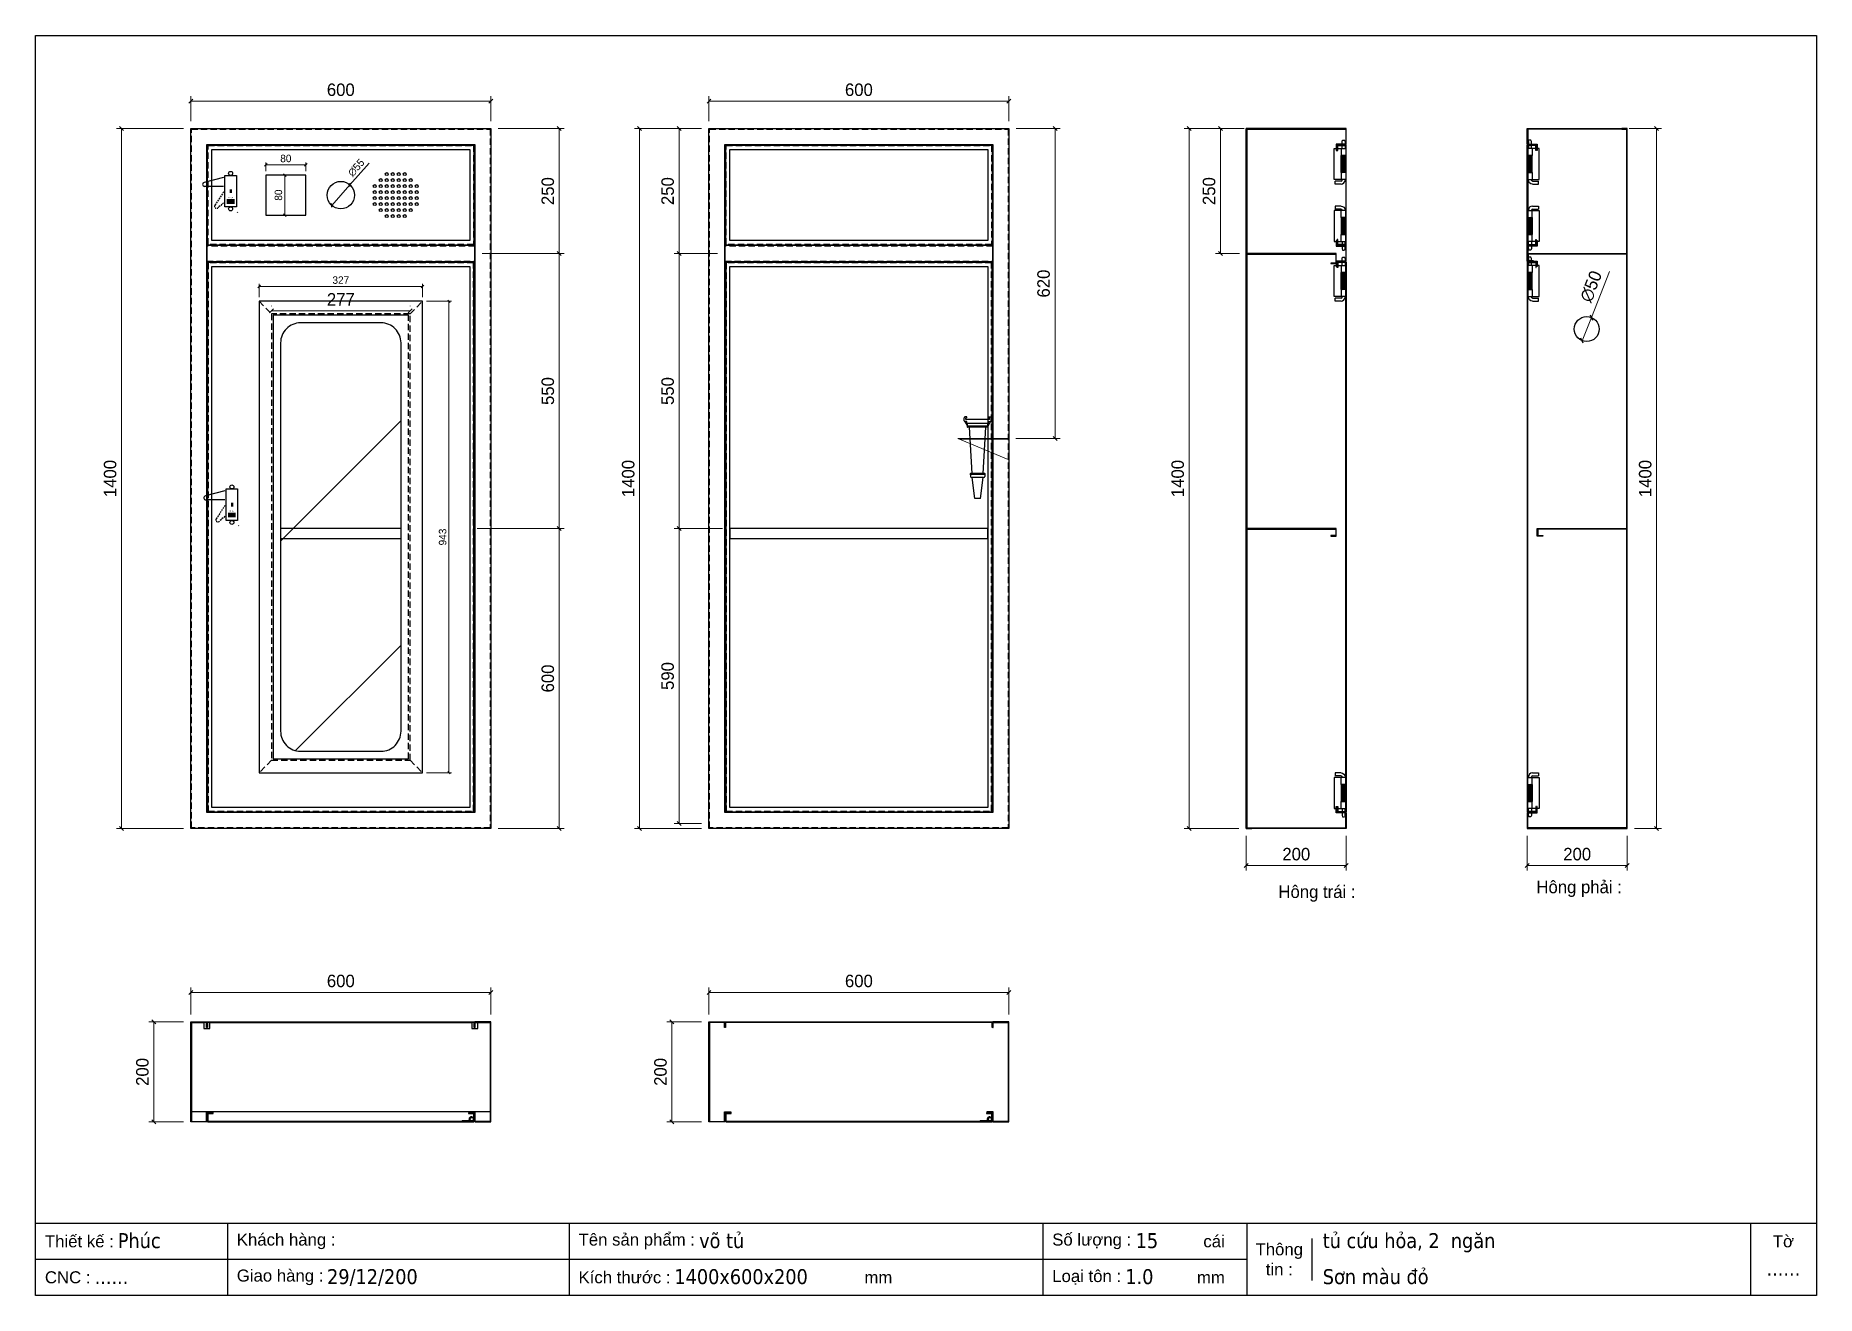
# Model space of a CAD drawing. Header units: millimetres. Extents: x 0 to 3564, y 0 to 2520.
import ezdxf
from ezdxf.enums import TextEntityAlignment as Align

# ---------------------------------------------------------------- set-up
doc = ezdxf.new("R2010")
doc.units = ezdxf.units.MM
doc.linetypes.add('HIDDEN2', pattern=[4.7625, 3.175, -1.5875])
doc.linetypes.add('HIDDENX2', pattern=[19.05, 12.7, -6.35])
doc.layers.add('BAOCHAY', color=1, linetype='Continuous')
doc.layers.add('DIM', color=253, linetype='Continuous')
doc.layers.add('S-CONCRETE', color=3, linetype='Continuous', lineweight=5)
doc.styles.add('Arial', font='arial.ttf')
doc.styles.add('Tahoma (Input Text)', font='tahoma.ttf')
doc.dimstyles.new('Dim-15', dxfattribs={"dimtxt": 15, "dimasz": 5, "dimexe": 5, "dimexo": 8, "dimgap": 5, "dimtad": 1, "dimdec": 0, "dimtxsty": 'Standard', "dimblk": 'OBLIQUE', "dimcen": 10, "dimclrd": 5, "dimclre": 5, "dimclrt": 3, "dimazin": 3, "dimtfac": 1, "dimtdec": 0, "dimtmove": 0, "dimatfit": 3, "dimldrblk": 'OBLIQUE', "dimlwd": 9, "dimlwe": 9})
doc.dimstyles.new('Dim-25', dxfattribs={"dimtxt": 25, "dimasz": 8, "dimexe": 10, "dimexo": 15, "dimgap": 10, "dimtad": 1, "dimdec": 0, "dimtxsty": 'Standard', "dimblk": 'OBLIQUE', "dimcen": 10, "dimclrd": 5, "dimclre": 5, "dimclrt": 3, "dimazin": 3, "dimtfac": 1, "dimtdec": 0, "dimtmove": 0, "dimatfit": 3, "dimldrblk": 'OBLIQUE', "dimlwd": 9, "dimlwe": 9})

msp = doc.modelspace()

# ---------------------------------------------------------------- texts
at = {"color": 2, "char_height": 25, "width": 775, "attachment_point": 5}
for s, insert in [('Hông trái :', (2564.5, 803.7)), ('Hông phải :', (3089.2, 813.2))]:
    msp.add_mtext(s, dxfattribs=dict(at, insert=insert))

# ---------------------------------------------------------------- blocks, each defined once
blk = doc.blocks.new('khungtenAsean2')
at = {"color": 7}
for p, q in [((2970, -1980), (0, -1980)), ((320, -1980), (320, -2100)), ((890, -1980), (890, -2100)), ((1680, -1980), (1680, -2100)), ((2020, -1980), (2020, -2100)), ((2860, -1980), (2860, -2100)), ((2128.3, -2005), (2128.3, -2075)), ((2020, -2040), (0, -2040))]:
    blk.add_line(p, q, dxfattribs=at)
blk.add_lwpolyline([(0, 0), (2970, 0), (2970, -2100), (0, -2100)], close=True, dxfattribs=at)
at = {"color": 2, "char_height": 20, "style": 'Arial'}
for s, insert, width, attachment_point in [('  Thiết kế :', (0, -2010), 917.634, 4), ('  Khách hàng :', (320, -2010), 917.634, 4), ('  Tên sản phẩm :', (890, -2010), 917.634, 4), ('  Số lượng :', (1680, -2010), 917.634, 4), ('cái', (1947.6, -2010), 917.634, 4), ('Thông\\Ptin :', (2074.2, -2040), 108.311, 5), ('Tờ', (2915, -2010), 110, 5), ('  CNC :', (0, -2070), 917.634, 4), ('  Giao hàng :', (320, -2070), 917.634, 4), ('  Kích thước :', (890, -2070), 917.634, 4), ('mm', (1382.3, -2070), 917.634, 4), ('  Loại tôn :', (1680, -2070), 917.634, 4), ('mm', (1936.9, -2070), 917.634, 4)]:
    blk.add_mtext(s, dxfattribs=dict(at, insert=insert, width=width, attachment_point=attachment_point))
at = {"color": 1, "style": 'Tahoma (Input Text)', "flags": 8}
for tag, p in [('#01', (137.1, -2021.3)), ('#03', (506.6, -2019.3)), ('#05', (1106.6, -2021.3)), ('#07', (1834.7, -2021.3)), ('#09', (2146.7, -2021.3)), ('#02', (98.5, -2081.3)), ('#04', (486.1, -2081.3)), ('#06', (1065.3, -2081.3)), ('#08', (1817.4, -2081.3)), ('#10', (2146.7, -2081.3))]:
    blk.add_attdef(tag, p, '', height=25, dxfattribs=at)
blk.add_attdef('#11', text='', height=25, dxfattribs=at).set_placement((2915, -2067.3), align=Align.CENTER)
blk = doc.blocks.new('*D1')
at = {"color": 0, "linetype": 'ByBlock', "lineweight": -2}
for p, q in [((1351.7, 2392.8), (1343.7, 2384.8)), ((1943.7, 2384.8), (1951.7, 2392.8))]:
    blk.add_line(p, q, dxfattribs=at)
at = {"layer": 'Defpoints', "color": 0, "transparency": 16777216}
for p in [(1947.7, 2388.8), (1347.7, 2334), (1947.7, 2334)]:
    blk.add_point(p, dxfattribs=at)
at = {"layer": 'DIM', "color": 5, "lineweight": 9, "transparency": 16777216}
for p, q in [((1347.7, 2349), (1347.7, 2398.8)), ((1347.7, 2388.8), (1947.7, 2388.8)), ((1947.7, 2349), (1947.7, 2398.8))]:
    blk.add_line(p, q, dxfattribs=at)
at = {"layer": 'DIM', "color": 3, "transparency": 16777216, "insert": (1647.7, 2411.6), "char_height": 25, "attachment_point": 5}
blk.add_mtext('600', dxfattribs=at)
blk = doc.blocks.new('_Oblique')
at = {"color": 0, "linetype": 'ByBlock', "lineweight": -2}
blk.add_line((-0.5, -0.5), (0.5, 0.5), dxfattribs=at)
blk = doc.blocks.new('*D2')
at = {"color": 0, "linetype": 'ByBlock', "lineweight": -2}
for p, q in [((1212.8, 2330), (1204.8, 2338)), ((1204.8, 938), (1212.8, 930))]:
    blk.add_line(p, q, dxfattribs=at)
at = {"layer": 'Defpoints', "color": 0, "transparency": 16777216}
for p in [(1347.7, 2334), (1208.8, 934), (1347.7, 934)]:
    blk.add_point(p, dxfattribs=at)
at = {"layer": 'DIM', "color": 5, "lineweight": 9, "transparency": 16777216}
for p, q in [((1332.7, 2334), (1198.8, 2334)), ((1208.8, 2334), (1208.8, 934)), ((1332.7, 934), (1198.8, 934))]:
    blk.add_line(p, q, dxfattribs=at)
at = {"layer": 'DIM', "color": 3, "transparency": 16777216, "insert": (1186.1, 1634), "char_height": 25, "attachment_point": 5, "rotation": 90}
blk.add_mtext('1400', dxfattribs=at)
blk = doc.blocks.new('*D3')
at = {"color": 0, "linetype": 'ByBlock', "lineweight": -2}
for p, q in [((1351.7, 610), (1343.7, 602)), ((1943.7, 602), (1951.7, 610))]:
    blk.add_line(p, q, dxfattribs=at)
at = {"layer": 'Defpoints', "color": 0, "transparency": 16777216}
for p in [(1947.7, 606), (1347.7, 547), (1947.7, 547)]:
    blk.add_point(p, dxfattribs=at)
at = {"layer": 'DIM', "color": 5, "lineweight": 9, "transparency": 16777216}
for p, q in [((1347.7, 562), (1347.7, 616)), ((1347.7, 606), (1947.7, 606)), ((1947.7, 562), (1947.7, 616))]:
    blk.add_line(p, q, dxfattribs=at)
at = {"layer": 'DIM', "color": 3, "transparency": 16777216, "insert": (1647.7, 628.8), "char_height": 25, "attachment_point": 5}
blk.add_mtext('600', dxfattribs=at)
blk = doc.blocks.new('*D4')
at = {"color": 0, "linetype": 'ByBlock', "lineweight": -2}
for p, q in [((1277.5, 543), (1269.5, 551)), ((1269.5, 351), (1277.5, 343))]:
    blk.add_line(p, q, dxfattribs=at)
at = {"layer": 'Defpoints', "color": 0, "transparency": 16777216}
for p in [(1347.7, 547), (1273.5, 347), (1347.7, 347)]:
    blk.add_point(p, dxfattribs=at)
at = {"layer": 'DIM', "color": 5, "lineweight": 9, "transparency": 16777216}
for p, q in [((1332.7, 547), (1263.5, 547)), ((1273.5, 547), (1273.5, 347)), ((1332.7, 347), (1263.5, 347))]:
    blk.add_line(p, q, dxfattribs=at)
at = {"layer": 'DIM', "color": 3, "transparency": 16777216, "insert": (1250.7, 447), "char_height": 25, "attachment_point": 5, "rotation": 90}
blk.add_mtext('200', dxfattribs=at)
blk = doc.blocks.new('*D5')
at = {"color": 0, "linetype": 'ByBlock', "lineweight": -2}
for p, q in [((2312.6, 2330), (2304.6, 2338)), ((2304.6, 938), (2312.6, 930))]:
    blk.add_line(p, q, dxfattribs=at)
at = {"layer": 'Defpoints', "color": 0, "transparency": 16777216}
for p in [(2308.6, 2334), (2434.1, 2334), (2423.1, 934)]:
    blk.add_point(p, dxfattribs=at)
at = {"layer": 'DIM', "color": 5, "lineweight": 9, "transparency": 16777216}
for p, q in [((2419.1, 2334), (2298.6, 2334)), ((2308.6, 934), (2308.6, 2334)), ((2408.1, 934), (2298.6, 934))]:
    blk.add_line(p, q, dxfattribs=at)
at = {"layer": 'DIM', "color": 3, "transparency": 16777216, "insert": (2285.8, 1634), "char_height": 25, "attachment_point": 5, "rotation": 90}
blk.add_mtext('1400', dxfattribs=at)
blk = doc.blocks.new('*D6')
at = {"color": 0, "linetype": 'ByBlock', "lineweight": -2}
for p, q in [((2427.1, 863.8), (2419.1, 855.8)), ((2619.1, 855.8), (2627.1, 863.8))]:
    blk.add_line(p, q, dxfattribs=at)
at = {"layer": 'Defpoints', "color": 0, "transparency": 16777216}
for p in [(2423.1, 934), (2623.1, 934), (2623.1, 859.8)]:
    blk.add_point(p, dxfattribs=at)
at = {"layer": 'DIM', "color": 5, "lineweight": 9, "transparency": 16777216}
for p, q in [((2423.1, 919), (2423.1, 849.8)), ((2623.1, 919), (2623.1, 849.8)), ((2423.1, 859.8), (2623.1, 859.8))]:
    blk.add_line(p, q, dxfattribs=at)
at = {"layer": 'DIM', "color": 3, "transparency": 16777216, "insert": (2523.1, 882.5), "char_height": 25, "attachment_point": 5}
blk.add_mtext('200', dxfattribs=at)
blk = doc.blocks.new('HL035-1-2')
at = {"color": 1}
for p, q in [((-4.5, 79), (18.5, 79)), ((-4.5, 65), (-4.5, 79)), ((-3, 79), (-3, 80)), ((-3, 79), (-3, 79)), ((3, 79), (3, 80)), ((4.5, 65), (4.5, 79)), ((5, 88), (17, 88)), ((5, 82), (17, 82)), ((17, 88), (17, 82)), ((18.5, 79), (18.5, 17)), ((-4.5, 65), (4.5, 65)), ((1.3, 65), (-4, 64)), ((4, 64), (-4, 62.5)), ((-4, 64), (-3, 64)), ((4, 62.5), (-4, 61)), ((-4, 62.5), (-3, 62.5)), ((4, 61), (-4, 59.5)), ((-4, 61), (-3, 61)), ((4, 59.5), (-4, 58)), ((-4, 59.5), (-3, 59.5)), ((4, 58), (-4, 56.5)), ((-4, 58), (-3, 58)), ((4, 56.5), (-4, 55)), ((-4, 56.5), (-3, 56.5)), ((4, 55), (-4, 53.5)), ((-4, 55), (-3, 55)), ((4, 53.5), (-4, 52)), ((-4, 53.5), (-3, 53.5)), ((4, 52), (-4, 50.5)), ((-4, 52), (-3, 52)), ((4, 50.5), (-4, 49)), ((-4, 50.5), (-3, 50.5)), ((4, 49), (-4, 47.5)), ((-4, 49), (-3, 49)), ((4, 47.5), (-4, 46)), ((-4, 47.5), (-3, 47.5)), ((4, 46), (-4, 44.5)), ((-4, 46), (-3, 46)), ((4, 44.5), (-4, 43)), ((-4, 44.5), (-3, 44.5)), ((4, 43), (-4, 41.5)), ((-4, 43), (-3, 43)), ((4, 41.5), (-4, 40)), ((-4, 41.5), (-3, 41.5)), ((4, 40), (-4, 38.5)), ((-4, 40), (-3, 40)), ((4, 38.5), (-4, 37)), ((-4, 38.5), (-3, 38.5)), ((4, 37), (-4, 35.5)), ((-4, 37), (-3, 37)), ((3, 64), (4, 64)), ((3, 62.5), (4, 62.5)), ((3, 61), (4, 61)), ((3, 59.5), (4, 59.5)), ((3, 58), (4, 58)), ((3, 56.5), (4, 56.5)), ((3, 55), (4, 55)), ((3, 53.5), (4, 53.5)), ((3, 52), (4, 52)), ((3, 50.5), (4, 50.5)), ((3, 49), (4, 49)), ((3, 47.5), (4, 47.5)), ((3, 46), (4, 46)), ((3, 44.5), (4, 44.5)), ((3, 43), (4, 43)), ((3, 41.5), (4, 41.5)), ((3, 40), (4, 40)), ((3, 38.5), (4, 38.5)), ((3, 37), (4, 37)), ((4.5, 65), (4.5, 31)), ((-4.5, 17), (-4.5, 31)), ((-4.5, 31), (4.5, 31)), ((18.5, 17), (-4.5, 17)), ((4, 35.5), (-4, 34)), ((-4, 35.5), (-3, 35.5)), ((4, 34), (-4, 32.5)), ((-4, 34), (-3, 34)), ((-3, 3), (-2, 0)), ((3, 3), (2, 0)), ((3, 35.5), (4, 35.5)), ((3, 34), (4, 34)), ((4.5, 17), (4.5, 31))]:
    blk.add_line(p, q, dxfattribs=at)
for points in [[(-3, 32.5), (-3, 65)], [(3, 65), (3, 32.5)], [(-3, 3), (-3, 17)], [(2, 0), (-2, 0)], [(3, 17), (3, 3)]]:
    blk.add_lwpolyline(points, dxfattribs=at)
blk.add_lwpolyline([(-4, 32.5), (4, 32.5), (4, 31), (-4, 31)], close=True, dxfattribs=at)
for radius in [8, 2]:
    blk.add_arc((5, 80), radius, 90, 180, dxfattribs=at)
blk = doc.blocks.new('*D7')
at = {"color": 0, "linetype": 'ByBlock', "lineweight": -2}
for p, q in [((3248.3, 2330), (3240.3, 2338)), ((3240.3, 938), (3248.3, 930))]:
    blk.add_line(p, q, dxfattribs=at)
at = {"layer": 'Defpoints', "color": 0, "transparency": 16777216}
for p in [(3174.3, 2334), (3244.3, 2334), (3185.3, 934)]:
    blk.add_point(p, dxfattribs=at)
at = {"layer": 'DIM', "color": 5, "lineweight": 9, "transparency": 16777216}
for p, q in [((3189.3, 2334), (3254.3, 2334)), ((3244.3, 934), (3244.3, 2334)), ((3200.3, 934), (3254.3, 934))]:
    blk.add_line(p, q, dxfattribs=at)
at = {"layer": 'DIM', "color": 3, "transparency": 16777216, "insert": (3221.5, 1634), "char_height": 25, "attachment_point": 5, "rotation": 90}
blk.add_mtext('1400', dxfattribs=at)
blk = doc.blocks.new('*D8')
at = {"color": 0, "linetype": 'ByBlock', "lineweight": -2}
for p, q in [((2989.3, 863.8), (2981.3, 855.8)), ((3181.3, 855.8), (3189.3, 863.8))]:
    blk.add_line(p, q, dxfattribs=at)
at = {"layer": 'Defpoints', "color": 0, "transparency": 16777216}
for p in [(2985.3, 934), (3185.3, 934), (2985.3, 859.8)]:
    blk.add_point(p, dxfattribs=at)
at = {"layer": 'DIM', "color": 5, "lineweight": 9, "transparency": 16777216}
for p, q in [((2985.3, 919), (2985.3, 849.8)), ((3185.3, 919), (3185.3, 849.8)), ((3185.3, 859.8), (2985.3, 859.8))]:
    blk.add_line(p, q, dxfattribs=at)
at = {"layer": 'DIM', "color": 3, "transparency": 16777216, "insert": (3085.3, 882.5), "char_height": 25, "attachment_point": 5}
blk.add_mtext('200', dxfattribs=at)
blk = doc.blocks.new('*D9')
at = {"color": 0, "linetype": 'ByBlock', "lineweight": -2}
for p, q in [((3111.3, 1961.4), (3115.8, 1951)), ((3097.3, 1904.6), (3092.8, 1915))]:
    blk.add_line(p, q, dxfattribs=at)
at = {"layer": 'Defpoints', "color": 0, "transparency": 16777216}
for p in [(3113.6, 1956.2), (3095, 1909.8)]:
    blk.add_point(p, dxfattribs=at)
at = {"layer": 'DIM', "color": 5, "lineweight": 9, "transparency": 16777216}
for p in [(3150.2, 2048.1), (3095, 1909.8)]:
    blk.add_line(p, (3113.6, 1956.2), dxfattribs=at)
at = {"layer": 'DIM', "color": 3, "transparency": 16777216, "insert": (3113.1, 2018.3), "char_height": 25, "attachment_point": 5, "rotation": 68.2517}
blk.add_mtext('∅50', dxfattribs=at)
blk = doc.blocks.new('*D10')
at = {"color": 0, "linetype": 'ByBlock', "lineweight": -2}
for p, q in [((314.8, 610), (306.8, 602)), ((906.8, 602), (914.8, 610))]:
    blk.add_line(p, q, dxfattribs=at)
at = {"layer": 'Defpoints', "color": 0, "transparency": 16777216}
for p in [(910.8, 606), (310.8, 547), (910.8, 547)]:
    blk.add_point(p, dxfattribs=at)
at = {"layer": 'DIM', "color": 5, "lineweight": 9, "transparency": 16777216}
for p, q in [((310.8, 562), (310.8, 616)), ((310.8, 606), (910.8, 606)), ((910.8, 562), (910.8, 616))]:
    blk.add_line(p, q, dxfattribs=at)
at = {"layer": 'DIM', "color": 3, "transparency": 16777216, "insert": (610.8, 628.8), "char_height": 25, "attachment_point": 5}
blk.add_mtext('600', dxfattribs=at)
blk = doc.blocks.new('*D11')
at = {"color": 0, "linetype": 'ByBlock', "lineweight": -2}
for p, q in [((314.8, 2392.8), (306.8, 2384.8)), ((906.8, 2384.8), (914.8, 2392.8))]:
    blk.add_line(p, q, dxfattribs=at)
at = {"layer": 'Defpoints', "color": 0, "transparency": 16777216}
for p in [(910.8, 2388.8), (310.8, 2334), (910.8, 2334)]:
    blk.add_point(p, dxfattribs=at)
at = {"layer": 'DIM', "color": 5, "lineweight": 9, "transparency": 16777216}
for p, q in [((310.8, 2349), (310.8, 2398.8)), ((310.8, 2388.8), (910.8, 2388.8)), ((910.8, 2349), (910.8, 2398.8))]:
    blk.add_line(p, q, dxfattribs=at)
at = {"layer": 'DIM', "color": 3, "transparency": 16777216, "insert": (610.8, 2411.6), "char_height": 25, "attachment_point": 5}
blk.add_mtext('600', dxfattribs=at)
blk = doc.blocks.new('*D12')
at = {"color": 0, "linetype": 'ByBlock', "lineweight": -2}
for p, q in [((176, 2330), (168, 2338)), ((168, 938), (176, 930))]:
    blk.add_line(p, q, dxfattribs=at)
at = {"layer": 'Defpoints', "color": 0, "transparency": 16777216}
for p in [(310.8, 2334), (172, 934), (310.8, 934)]:
    blk.add_point(p, dxfattribs=at)
at = {"layer": 'DIM', "color": 5, "lineweight": 9, "transparency": 16777216}
for p, q in [((295.8, 2334), (162, 2334)), ((172, 2334), (172, 934)), ((295.8, 934), (162, 934))]:
    blk.add_line(p, q, dxfattribs=at)
at = {"layer": 'DIM', "color": 3, "transparency": 16777216, "insert": (149.2, 1634), "char_height": 25, "attachment_point": 5, "rotation": 90}
blk.add_mtext('1400', dxfattribs=at)
blk = doc.blocks.new('*D13')
at = {"color": 0, "linetype": 'ByBlock', "lineweight": -2}
for p, q in [((1051.9, 2330), (1043.9, 2338)), ((1043.9, 2088), (1051.9, 2080))]:
    blk.add_line(p, q, dxfattribs=at)
at = {"layer": 'Defpoints', "color": 0, "transparency": 16777216}
for p in [(910.8, 2334), (1047.9, 2334), (878.8, 2084)]:
    blk.add_point(p, dxfattribs=at)
at = {"layer": 'DIM', "color": 5, "lineweight": 9, "transparency": 16777216}
for p, q in [((925.8, 2334), (1057.9, 2334)), ((1047.9, 2084), (1047.9, 2334)), ((893.8, 2084), (1057.9, 2084))]:
    blk.add_line(p, q, dxfattribs=at)
at = {"layer": 'DIM', "color": 3, "transparency": 16777216, "insert": (1025.2, 2209), "char_height": 25, "attachment_point": 5, "rotation": 90}
blk.add_mtext('250', dxfattribs=at)
blk = doc.blocks.new('*D14')
at = {"color": 0, "linetype": 'ByBlock', "lineweight": -2}
for p, q in [((1051.9, 2080), (1043.9, 2088)), ((1043.9, 1538), (1051.9, 1530))]:
    blk.add_line(p, q, dxfattribs=at)
at = {"layer": 'Defpoints', "color": 0, "transparency": 16777216}
for p in [(878.8, 2084), (868.8, 1534), (1047.9, 1534)]:
    blk.add_point(p, dxfattribs=at)
at = {"layer": 'DIM', "color": 5, "lineweight": 9, "transparency": 16777216}
for p, q in [((893.8, 2084), (1057.9, 2084)), ((1047.9, 2084), (1047.9, 1534)), ((883.8, 1534), (1057.9, 1534))]:
    blk.add_line(p, q, dxfattribs=at)
at = {"layer": 'DIM', "color": 3, "transparency": 16777216, "insert": (1025.2, 1809), "char_height": 25, "attachment_point": 5, "rotation": 90}
blk.add_mtext('550', dxfattribs=at)
blk = doc.blocks.new('*D15')
at = {"color": 0, "linetype": 'ByBlock', "lineweight": -2}
for p, q in [((1051.9, 1530), (1043.9, 1538)), ((1043.9, 938), (1051.9, 930))]:
    blk.add_line(p, q, dxfattribs=at)
at = {"layer": 'Defpoints', "color": 0, "transparency": 16777216}
for p in [(868.8, 1534), (910.8, 934), (1047.9, 934)]:
    blk.add_point(p, dxfattribs=at)
at = {"layer": 'DIM', "color": 5, "lineweight": 9, "transparency": 16777216}
for p, q in [((883.8, 1534), (1057.9, 1534)), ((1047.9, 1534), (1047.9, 934)), ((925.8, 934), (1057.9, 934))]:
    blk.add_line(p, q, dxfattribs=at)
at = {"layer": 'DIM', "color": 3, "transparency": 16777216, "insert": (1025.2, 1234), "char_height": 25, "attachment_point": 5, "rotation": 90}
blk.add_mtext('600', dxfattribs=at)
blk = doc.blocks.new('*D16')
at = {"color": 0, "linetype": 'ByBlock', "lineweight": -2}
for p, q in [((240.6, 543), (232.6, 551)), ((232.6, 351), (240.6, 343))]:
    blk.add_line(p, q, dxfattribs=at)
at = {"layer": 'Defpoints', "color": 0, "transparency": 16777216}
for p in [(310.8, 547), (236.6, 347), (310.8, 347)]:
    blk.add_point(p, dxfattribs=at)
at = {"layer": 'DIM', "color": 5, "lineweight": 9, "transparency": 16777216}
for p, q in [((295.8, 547), (226.6, 547)), ((236.6, 547), (236.6, 347)), ((295.8, 347), (226.6, 347))]:
    blk.add_line(p, q, dxfattribs=at)
at = {"layer": 'DIM', "color": 3, "transparency": 16777216, "insert": (213.8, 447), "char_height": 25, "attachment_point": 5, "rotation": 90}
blk.add_mtext('200', dxfattribs=at)
blk = doc.blocks.new('*D17')
at = {"color": 0, "linetype": 'ByBlock', "lineweight": -2}
for p, q in [((463.3, 2264), (458.3, 2259)), ((538.3, 2259), (543.3, 2264))]:
    blk.add_line(p, q, dxfattribs=at)
at = {"layer": 'Defpoints', "color": 0, "transparency": 16777216}
for p in [(540.8, 2261.5), (460.8, 2241), (540.8, 2241)]:
    blk.add_point(p, dxfattribs=at)
at = {"layer": 'DIM', "color": 5, "lineweight": 9, "transparency": 16777216}
for p, q in [((460.8, 2249), (460.8, 2266.5)), ((460.8, 2261.5), (540.8, 2261.5)), ((540.8, 2249), (540.8, 2266.5))]:
    blk.add_line(p, q, dxfattribs=at)
at = {"layer": 'DIM', "color": 3, "transparency": 16777216, "insert": (500.8, 2274.2), "char_height": 15, "attachment_point": 5}
blk.add_mtext('80', dxfattribs=at)
blk = doc.blocks.new('*D18')
at = {"color": 0, "linetype": 'ByBlock', "lineweight": -2}
for p, q in [((501.2, 2238.5), (496.2, 2243.5)), ((496.2, 2163.5), (501.2, 2158.5))]:
    blk.add_line(p, q, dxfattribs=at)
at = {"layer": 'Defpoints', "color": 0, "transparency": 16777216}
for p in [(460.8, 2241), (460.8, 2161), (498.7, 2161)]:
    blk.add_point(p, dxfattribs=at)
at = {"layer": 'DIM', "color": 5, "lineweight": 9, "transparency": 16777216}
for p, q in [((468.8, 2241), (503.7, 2241)), ((498.7, 2241), (498.7, 2161)), ((468.8, 2161), (503.7, 2161))]:
    blk.add_line(p, q, dxfattribs=at)
at = {"layer": 'DIM', "color": 3, "transparency": 16777216, "insert": (486, 2201), "char_height": 15, "attachment_point": 5, "rotation": 90}
blk.add_mtext('80', dxfattribs=at)
blk = doc.blocks.new('*D19')
at = {"color": 0, "linetype": 'ByBlock', "lineweight": -2}
for p, q in [((628.8, 2225.2), (629.2, 2218.1)), ((592.8, 2176.9), (592.4, 2183.9))]:
    blk.add_line(p, q, dxfattribs=at)
at = {"layer": 'Defpoints', "color": 0, "transparency": 16777216}
for p in [(629, 2221.6), (592.6, 2180.4)]:
    blk.add_point(p, dxfattribs=at)
at = {"layer": 'DIM', "color": 5, "lineweight": 9, "transparency": 16777216}
for p in [(667.3, 2265.1), (592.6, 2180.4)]:
    blk.add_line(p, (629, 2221.6), dxfattribs=at)
at = {"layer": 'DIM', "color": 3, "transparency": 16777216, "insert": (641.7, 2255.7), "char_height": 15, "attachment_point": 5, "rotation": 48.5678}
blk.add_mtext('∅55', dxfattribs=at)
blk = doc.blocks.new('khoado')
at = {"color": 1}
for p, q in [((0, 70), (-39, 59.9)), ((0, 52), (-38, 52))]:
    blk.add_line(p, q, dxfattribs=at)
at = {"color": 1, "linetype": 'HIDDEN2'}
for p, q in [((0, 40.7), (-17.3, 14.2)), ((0, 19.3), (-11.3, 9))]:
    blk.add_line(p, q, dxfattribs=at)
at = {"color": 1, "lineweight": -3}
for p, q in [((13, 45.9), (13, 39.1)), ((15, 45.9), (15, 39.1)), ((6.5, 25.4), (21.5, 25.4)), ((6.5, 23.7), (21.5, 23.7)), ((6.5, 22), (21.5, 22)), ((6.5, 20.3), (21.5, 20.3)), ((6.5, 18.6), (21.5, 18.6)), ((27, 1), (28, 0))]:
    blk.add_line(p, q, dxfattribs=at)
at = {"color": 1}
blk.add_arc((-38, 56), 4, 104.5563, 270, dxfattribs=at)
at = {"color": 1, "linetype": 'HIDDEN2'}
blk.add_arc((-14, 12), 4, 146.7823, 312.226, dxfattribs=at)
at = {"color": 1, "lineweight": -3, "insert": (14, 29.6), "char_height": 2.5, "width": 15, "attachment_point": 5}
blk.add_mtext('{\\f.VnArial|b0|i0|c0|p34;PUSH}', dxfattribs=at)
blk = doc.blocks.new('*D20')
at = {"color": 0, "linetype": 'ByBlock', "lineweight": -2}
for p, q in [((449.8, 2020.8), (444.8, 2015.8)), ((771.8, 2015.8), (776.8, 2020.8))]:
    blk.add_line(p, q, dxfattribs=at)
at = {"layer": 'Defpoints', "color": 0, "transparency": 16777216}
for p in [(774.3, 2018.3), (447.3, 1988.5), (774.3, 1988.5)]:
    blk.add_point(p, dxfattribs=at)
at = {"layer": 'DIM', "color": 5, "lineweight": 9, "transparency": 16777216}
for p, q in [((447.3, 1996.5), (447.3, 2023.3)), ((447.3, 2018.3), (774.3, 2018.3)), ((774.3, 1996.5), (774.3, 2023.3))]:
    blk.add_line(p, q, dxfattribs=at)
at = {"layer": 'DIM', "color": 3, "transparency": 16777216, "insert": (610.8, 2030.9), "char_height": 15, "attachment_point": 5}
blk.add_mtext('327', dxfattribs=at)
blk = doc.blocks.new('*D21')
at = {"color": 0, "linetype": 'ByBlock', "lineweight": -2}
for p, q in [((829.8, 1986), (824.8, 1991)), ((824.8, 1048), (829.8, 1043))]:
    blk.add_line(p, q, dxfattribs=at)
at = {"layer": 'Defpoints', "color": 0, "transparency": 16777216}
for p in [(774.3, 1988.5), (774.3, 1045.5), (827.3, 1045.5)]:
    blk.add_point(p, dxfattribs=at)
at = {"layer": 'DIM', "color": 5, "lineweight": 9, "transparency": 16777216}
for p, q in [((782.3, 1988.5), (832.3, 1988.5)), ((827.3, 1988.5), (827.3, 1045.5)), ((782.3, 1045.5), (832.3, 1045.5))]:
    blk.add_line(p, q, dxfattribs=at)
at = {"layer": 'DIM', "color": 3, "transparency": 16777216, "insert": (814.6, 1517), "char_height": 15, "attachment_point": 5, "rotation": 90}
blk.add_mtext('943', dxfattribs=at)
blk = doc.blocks.new('*D22')
at = {"color": 0, "linetype": 'ByBlock', "lineweight": -2}
for p, q in [((2044.2, 2330), (2036.2, 2338)), ((2036.2, 1718), (2044.2, 1710))]:
    blk.add_line(p, q, dxfattribs=at)
at = {"layer": 'Defpoints', "color": 0, "transparency": 16777216}
for p in [(1947.7, 2334), (2040.2, 2334), (1946.7, 1714)]:
    blk.add_point(p, dxfattribs=at)
at = {"layer": 'DIM', "color": 5, "lineweight": 9, "transparency": 16777216}
for p, q in [((1962.7, 2334), (2050.2, 2334)), ((2040.2, 1714), (2040.2, 2334)), ((1961.7, 1714), (2050.2, 1714))]:
    blk.add_line(p, q, dxfattribs=at)
at = {"layer": 'DIM', "color": 3, "transparency": 16777216, "insert": (2017.4, 2024), "char_height": 25, "attachment_point": 5, "rotation": 90}
blk.add_mtext('620', dxfattribs=at)
blk = doc.blocks.new('*D23')
at = {"color": 0, "linetype": 'ByBlock', "lineweight": -2}
for p, q in [((1291.7, 2330), (1283.7, 2338)), ((1283.7, 2088), (1291.7, 2080))]:
    blk.add_line(p, q, dxfattribs=at)
at = {"layer": 'Defpoints', "color": 0, "transparency": 16777216}
for p in [(1347.7, 2334), (1287.7, 2084), (1379.7, 2084)]:
    blk.add_point(p, dxfattribs=at)
at = {"layer": 'DIM', "color": 5, "lineweight": 9, "transparency": 16777216}
for p, q in [((1332.7, 2334), (1277.7, 2334)), ((1287.7, 2334), (1287.7, 2084)), ((1364.7, 2084), (1277.7, 2084))]:
    blk.add_line(p, q, dxfattribs=at)
at = {"layer": 'DIM', "color": 3, "transparency": 16777216, "insert": (1265, 2209), "char_height": 25, "attachment_point": 5, "rotation": 90}
blk.add_mtext('250', dxfattribs=at)
blk = doc.blocks.new('*D24')
at = {"color": 0, "linetype": 'ByBlock', "lineweight": -2}
for p, q in [((1291.7, 2080), (1283.7, 2088)), ((1283.7, 1538), (1291.7, 1530))]:
    blk.add_line(p, q, dxfattribs=at)
at = {"layer": 'Defpoints', "color": 0, "transparency": 16777216}
for p in [(1379.7, 2084), (1287.7, 1534), (1389.7, 1534)]:
    blk.add_point(p, dxfattribs=at)
at = {"layer": 'DIM', "color": 5, "lineweight": 9, "transparency": 16777216}
for p, q in [((1364.7, 2084), (1277.7, 2084)), ((1287.7, 2084), (1287.7, 1534)), ((1374.7, 1534), (1277.7, 1534))]:
    blk.add_line(p, q, dxfattribs=at)
at = {"layer": 'DIM', "color": 3, "transparency": 16777216, "insert": (1265, 1809), "char_height": 25, "attachment_point": 5, "rotation": 90}
blk.add_mtext('550', dxfattribs=at)
blk = doc.blocks.new('*D25')
at = {"color": 0, "linetype": 'ByBlock', "lineweight": -2}
for p, q in [((1291.7, 1530), (1283.7, 1538)), ((1283.7, 948), (1291.7, 940))]:
    blk.add_line(p, q, dxfattribs=at)
at = {"layer": 'Defpoints', "color": 0, "transparency": 16777216}
for p in [(1389.7, 1534), (1287.7, 944), (1347.7, 944)]:
    blk.add_point(p, dxfattribs=at)
at = {"layer": 'DIM', "color": 5, "lineweight": 9, "transparency": 16777216}
for p, q in [((1374.7, 1534), (1277.7, 1534)), ((1287.7, 1534), (1287.7, 944)), ((1332.7, 944), (1277.7, 944))]:
    blk.add_line(p, q, dxfattribs=at)
at = {"layer": 'DIM', "color": 3, "transparency": 16777216, "insert": (1265, 1239), "char_height": 25, "attachment_point": 5, "rotation": 90}
blk.add_mtext('590', dxfattribs=at)
blk = doc.blocks.new('*D26')
at = {"color": 0, "linetype": 'ByBlock', "lineweight": -2}
for p, q in [((2375.4, 2330), (2367.4, 2338)), ((2367.4, 2088), (2375.4, 2080))]:
    blk.add_line(p, q, dxfattribs=at)
at = {"layer": 'Defpoints', "color": 0, "transparency": 16777216}
for p in [(2371.4, 2334), (2423.1, 2334), (2424.1, 2084)]:
    blk.add_point(p, dxfattribs=at)
at = {"layer": 'DIM', "color": 5, "lineweight": 9, "transparency": 16777216}
for p, q in [((2408.1, 2334), (2361.4, 2334)), ((2371.4, 2084), (2371.4, 2334)), ((2409.1, 2084), (2361.4, 2084))]:
    blk.add_line(p, q, dxfattribs=at)
at = {"layer": 'DIM', "color": 3, "transparency": 16777216, "insert": (2348.6, 2209), "char_height": 25, "attachment_point": 5, "rotation": 90}
blk.add_mtext('250', dxfattribs=at)
blk = doc.blocks.new('*D27')
at = {"color": 0, "linetype": 'ByBlock', "lineweight": -2}
for p, q in [((476.3, 1973.8), (468.3, 1965.8)), ((745.3, 1965.8), (753.3, 1973.8))]:
    blk.add_line(p, q, dxfattribs=at)
at = {"layer": 'Defpoints', "color": 0, "transparency": 16777216}
for p in [(472.3, 1963.5), (749.3, 1969.8), (749.3, 1963.5)]:
    blk.add_point(p, dxfattribs=at)
at = {"layer": 'DIM', "color": 5, "lineweight": 9, "transparency": 16777216}
for p, q in [((472.3, 1978.5), (472.3, 1979.8)), ((472.3, 1969.8), (749.3, 1969.8)), ((749.3, 1978.5), (749.3, 1979.8))]:
    blk.add_line(p, q, dxfattribs=at)
at = {"layer": 'DIM', "color": 3, "transparency": 16777216, "insert": (610.8, 1992.4), "char_height": 25, "attachment_point": 5}
blk.add_mtext('277', dxfattribs=at)

# ---------------------------------------------------------------- dimensions: what is measured, and where the dimension line sits
at = {"layer": 'DIM', "color": 7}
for base, p1, p2, dimstyle, picture, middle in [((910.8, 2388.8), (310.8, 2334), (910.8, 2334), 'Dim-25', '*D11', (610.8, 2411.6)), ((1947.7, 2388.8), (1347.7, 2334), (1947.7, 2334), 'Dim-25', '*D1', (1647.7, 2411.6)), ((540.8, 2261.5), (460.8, 2241), (540.8, 2241), 'Dim-15', '*D17', (500.8, 2274.2)), ((774.3, 2018.3), (447.3, 1988.5), (774.3, 1988.5), 'Dim-15', '*D20', (610.8, 2030.9)), ((749.3, 1969.8), (472.3, 1963.5), (749.3, 1963.5), 'Dim-25', '*D27', (610.8, 1992.4)), ((2985.3, 859.8), (3185.3, 934), (2985.3, 934), 'Dim-25', '*D8', (3085.3, 882.5)), ((910.8, 606), (310.8, 547), (910.8, 547), 'Dim-25', '*D10', (610.8, 628.8)), ((1947.7, 606), (1347.7, 547), (1947.7, 547), 'Dim-25', '*D3', (1647.7, 628.8))]:
    dim = msp.add_linear_dim(base=base, p1=p1, p2=p2, dimstyle=dimstyle, dxfattribs=at)
    dim.commit()
    dim.dimension.update_dxf_attribs({"geometry": picture, "text_midpoint": middle})
for base, p1, p2, angle, dimstyle, picture, middle in [((172, 934), (310.8, 2334), (310.8, 934), 90, 'Dim-25', '*D12', (149.2, 1634)), ((1047.9, 2334), (878.8, 2084), (910.8, 2334), 90, 'Dim-25', '*D13', (1025.2, 2209)), ((1208.8, 934), (1347.7, 2334), (1347.7, 934), 90, 'Dim-25', '*D2', (1186.1, 1634)), ((1287.7, 2084), (1347.7, 2334), (1379.7, 2084), 90, 'Dim-25', '*D23', (1265, 2209)), ((2040.2, 2334), (1946.7, 1714), (1947.7, 2334), 90, 'Dim-25', '*D22', (2017.4, 2024)), ((2371.4, 2334), (2424.1, 2084), (2423.1, 2334), 90, 'Dim-25', '*D26', (2348.6, 2209)), ((3244.3, 2334), (3185.3, 934), (3174.3, 2334), 90, 'Dim-25', '*D7', (3221.5, 1634)), ((498.7, 2161), (460.8, 2241), (460.8, 2161), 90, 'Dim-15', '*D18', (486, 2201)), ((1047.9, 1534), (878.8, 2084), (868.8, 1534), 90, 'Dim-25', '*D14', (1025.2, 1809)), ((1287.7, 1534), (1379.7, 2084), (1389.7, 1534), 90, 'Dim-25', '*D24', (1265, 1809)), ((827.3, 1045.5), (774.3, 1988.5), (774.3, 1045.5), 90, 'Dim-15', '*D21', (814.6, 1517)), ((1047.9, 934), (868.8, 1534), (910.8, 934), 90, 'Dim-25', '*D15', (1025.2, 1234)), ((1287.7, 944), (1389.7, 1534), (1347.7, 944), 90, 'Dim-25', '*D25', (1265, 1239)), ((2623.1, 859.8), (2423.1, 934), (2623.1, 934), 180, 'Dim-25', '*D6', (2523.1, 882.5)), ((236.6, 347), (310.8, 547), (310.8, 347), 90, 'Dim-25', '*D16', (213.8, 447)), ((1273.5, 347), (1347.7, 547), (1347.7, 347), 90, 'Dim-25', '*D4', (1250.7, 447))]:
    dim = msp.add_linear_dim(base=base, p1=p1, p2=p2, angle=angle, dimstyle=dimstyle, dxfattribs=at)
    dim.commit()
    dim.dimension.update_dxf_attribs({"geometry": picture, "text_midpoint": middle})
dim = msp.add_linear_dim(base=(2308.6, 2334), p1=(2423.1, 934), p2=(2434.1, 2334), angle=90, dimstyle='Dim-25', dxfattribs=at)
dim.commit()
dim.dimension.update_dxf_attribs({"geometry": '*D5', "text_midpoint": (2308.6, 1634), "dimtype": 160})
for p1, p2, dimstyle, picture, middle in [((592.6, 2180.4), (629, 2221.6), 'Dim-15', '*D19', (641.7, 2255.7)), ((3095, 1909.8), (3113.6, 1956.2), 'Dim-25', '*D9', (3113.1, 2018.3))]:
    dim = msp.add_diameter_dim_2p(p1=p1, p2=p2, dimstyle=dimstyle, dxfattribs=at)
    dim.commit()
    dim.dimension.update_dxf_attribs({"geometry": picture, "text_midpoint": middle})

# ---------------------------------------------------------------- hatches: boundary and pattern name
h = msp.add_hatch()
h.set_pattern_fill('ANSI31', color=4, scale=10, style=0)
h.set_pattern_definition([(45, (-1466479.94, -485266.46), (-224.5064, 224.5064), [])])
h.paths.add_polyline_path([(490.3, 1128.5, 0.414214), (530.3, 1088.5), (691.3, 1088.5, 0.414214), (731.3, 1128.5), (731.3, 1905.5, 0.414214), (691.3, 1945.5), (530.3, 1945.5, 0.414214), (490.3, 1905.5)])

# ---------------------------------------------------------------- linework, layer by layer
at = {"color": 7, "linetype": 'HIDDENX2'}
for p, q in [((447.3, 1988.5), (472.3, 1963.5)), ((749.3, 1963.5), (774.3, 1988.5)), ((472.3, 1070.5), (447.3, 1045.5)), ((749.3, 1070.5), (774.3, 1045.5))]:
    msp.add_line(p, q, dxfattribs=at)
at = {"color": 7}
msp.add_line((1890.8, 1594), (1880, 1594), dxfattribs=at)
at = {"color": 1}
for p, q in [((853.5, 349.5), (871.9, 349.5)), ((853.5, 349.5), (853.5, 348)), ((872, 348), (853.5, 348)), ((867.7, 351.5), (869.1, 351.8)), ((872, 355.5), (877.1, 355.5)), ((872, 349.5), (877.1, 349.5)), ((1890.4, 349.5), (1908.8, 349.5)), ((1890.4, 349.5), (1890.4, 348)), ((1908.9, 348), (1890.4, 348)), ((1904.5, 351.5), (1906, 351.8)), ((1908.9, 355.5), (1914, 355.5)), ((1908.9, 349.5), (1914, 349.5))]:
    msp.add_line(p, q, dxfattribs=at)
at = {"color": 7}
for points in [[(310.8, 2334), (910.8, 2334), (910.8, 934), (310.8, 934)], [(1347.7, 2334), (1947.7, 2334), (1947.7, 934), (1347.7, 934)], [(342.8, 2302), (878.8, 2302), (878.8, 966), (342.8, 966)], [(1379.7, 2302), (1915.7, 2302), (1915.7, 966), (1379.7, 966)], [(2606.1, 2290), (2606.1, 2300), (2622.1, 2300), (2622.1, 2102), (2606.1, 2102), (2606.1, 2112), (2605.1, 2112), (2605.1, 2101), (2623.1, 2101), (2623.1, 2301), (2605.1, 2301), (2605.1, 2290)], [(3002.3, 2290), (3002.3, 2300), (2986.3, 2300), (2986.3, 2102), (3002.3, 2102), (3002.3, 2112), (3003.3, 2112), (3003.3, 2101), (2985.3, 2101), (2985.3, 2301), (3003.3, 2301), (3003.3, 2290)], [(2603.1, 2110), (2603.1, 2099), (2622.1, 2099), (2622.1, 2069), (2603.1, 2069), (2603.1, 2058), (2604.1, 2058), (2604.1, 2068), (2623.1, 2068), (2623.1, 2100), (2604.1, 2100), (2604.1, 2110)], [(3005.3, 2110), (3005.3, 2099), (2986.3, 2099), (2986.3, 2069), (3005.3, 2069), (3005.3, 2058), (3004.3, 2058), (3004.3, 2068), (2985.3, 2068), (2985.3, 2100), (3004.3, 2100), (3004.3, 2110)], [(342.8, 2068), (878.8, 2068), (878.8, 2100), (342.8, 2100)], [(1379.7, 2068), (1915.7, 2068), (1915.7, 2100), (1379.7, 2100)], [(2592.1, 2064), (2603.1, 2064), (2603.1, 2084), (2424.1, 2084), (2424.1, 2083), (2602.1, 2083), (2602.1, 2065), (2592.1, 2065)], [(2997.3, 2069), (2986.3, 2069), (2986.3, 2084), (3184.3, 2084), (3184.3, 2083), (2987.3, 2083), (2987.3, 2070), (2997.3, 2070)], [(2606.1, 978), (2606.1, 968), (2622.1, 968), (2622.1, 2066), (2606.1, 2066), (2606.1, 2056), (2605.1, 2056), (2605.1, 2067), (2623.1, 2067), (2623.1, 967), (2605.1, 967), (2605.1, 978)], [(3002.3, 978), (3002.3, 968), (2986.3, 968), (2986.3, 2066), (3002.3, 2066), (3002.3, 2056), (3003.3, 2056), (3003.3, 2067), (2985.3, 2067), (2985.3, 967), (3003.3, 967), (3003.3, 978)], [(447.3, 1045.5), (774.3, 1045.5), (774.3, 1988.5), (447.3, 1988.5)], [(1389.7, 1534), (1389.7, 1514), (1905.7, 1514), (1905.7, 1534)], [(2592.1, 1519), (2603.1, 1519), (2603.1, 1534), (2424.1, 1534), (2424.1, 1533), (2602.1, 1533), (2602.1, 1520), (2592.1, 1520)], [(3016.3, 1519), (3005.3, 1519), (3005.3, 1534), (3184.3, 1534), (3184.3, 1533), (3006.3, 1533), (3006.3, 1520), (3016.3, 1520)], [(341.8, 536), (341.8, 546), (311.8, 546), (311.8, 348), (341.8, 348), (341.8, 367), (354.8, 367), (354.8, 366), (342.8, 366), (342.8, 347), (310.8, 347), (310.8, 547), (342.8, 547), (342.8, 536)], [(872.8, 546), (872.8, 534), (884.8, 534), (884.8, 546), (909.8, 546), (909.8, 367), (311.8, 367), (311.8, 546), (336.8, 546), (336.8, 534), (348.8, 534), (348.8, 546)], [(877.8, 536), (877.8, 546), (343.8, 546), (343.8, 536), (342.8, 536), (342.8, 547), (878.8, 547), (878.8, 536)], [(879.8, 536), (879.8, 546), (909.8, 546), (909.8, 348), (879.8, 348), (879.8, 367), (866.8, 367), (866.8, 366), (878.8, 366), (878.8, 347), (910.8, 347), (910.8, 547), (878.8, 547), (878.8, 536)], [(1378.7, 536), (1378.7, 546), (1348.7, 546), (1348.7, 348), (1378.7, 348), (1378.7, 367), (1391.7, 367), (1391.7, 366), (1379.7, 366), (1379.7, 347), (1347.7, 347), (1347.7, 547), (1379.7, 547), (1379.7, 536)], [(1914.7, 536), (1914.7, 546), (1380.7, 546), (1380.7, 536), (1379.7, 536), (1379.7, 547), (1915.7, 547), (1915.7, 536)], [(1916.7, 536), (1916.7, 546), (1946.7, 546), (1946.7, 348), (1916.7, 348), (1916.7, 367), (1903.7, 367), (1903.7, 366), (1915.7, 366), (1915.7, 347), (1947.7, 347), (1947.7, 547), (1915.7, 547), (1915.7, 536)], [(866.3, 364), (876.3, 364), (876.3, 348), (345.3, 348), (345.3, 364), (355.3, 364), (355.3, 365), (344.3, 365), (344.3, 347), (877.3, 347), (877.3, 365), (866.3, 365)], [(1903.2, 364), (1913.2, 364), (1913.2, 348), (1382.2, 348), (1382.2, 364), (1392.2, 364), (1392.2, 365), (1381.2, 365), (1381.2, 347), (1914.2, 347), (1914.2, 365), (1903.2, 365)]]:
    msp.add_lwpolyline(points, close=True, dxfattribs=at)
at = {"color": 7, "linetype": 'HIDDENX2'}
for points in [[(311.8, 2333), (909.8, 2333), (909.8, 935), (311.8, 935)], [(1348.7, 2333), (1946.7, 2333), (1946.7, 935), (1348.7, 935)], [(342.8, 2069), (878.8, 2069), (878.8, 2099), (342.8, 2099)], [(1379.7, 2069), (1915.7, 2069), (1915.7, 2099), (1379.7, 2099)], [(472.3, 1070.5), (749.3, 1070.5), (749.3, 1963.5), (472.3, 1963.5)], [(475.3, 1073.5), (746.3, 1073.5), (746.3, 1960.5), (475.3, 1960.5)]]:
    msp.add_lwpolyline(points, close=True, dxfattribs=at)
at = {"color": 7}
for points in [[(2434.1, 934), (2423.1, 934), (2423.1, 2334), (2434.1, 2334)], [(2424.1, 2333), (2622.1, 2333), (2622.1, 2303), (2603.1, 2303), (2603.1, 2290), (2604.1, 2290), (2604.1, 2302), (2623.1, 2302), (2623.1, 2334), (2423.1, 2334), (2423.1, 2334), (2434.1, 2334), (2424.1, 2334)], [(2434.1, 2333), (2424.1, 2333), (2424.1, 935), (2434.1, 935)], [(3184.3, 2333), (2986.3, 2333), (2986.3, 2303), (3005.3, 2303), (3005.3, 2290), (3004.3, 2290), (3004.3, 2302), (2985.3, 2302), (2985.3, 2334), (3185.3, 2334), (3185.3, 2334), (3174.3, 2334), (3184.3, 2334)], [(3174.3, 934), (3185.3, 934), (3185.3, 2334), (3174.3, 2334)], [(3174.3, 2333), (3184.3, 2333), (3184.3, 935), (3174.3, 935)], [(352.8, 2110), (352.8, 2292), (868.8, 2292), (868.8, 2110)], [(1389.7, 2110), (1389.7, 2292), (1905.7, 2292), (1905.7, 2110)], [(342.8, 2110), (342.8, 2058)], [(868.8, 2110), (352.8, 2110)], [(1379.7, 2110), (1379.7, 2058)], [(1905.7, 2110), (1389.7, 2110)], [(868.8, 2058), (868.8, 976), (352.8, 976), (352.8, 2058)], [(352.8, 2058), (868.8, 2058)], [(1905.7, 2058), (1905.7, 976), (1389.7, 976), (1389.7, 2058)], [(1389.7, 2058), (1905.7, 2058)], [(731.3, 1534), (490.3, 1534)], [(490.3, 1514), (731.3, 1514)], [(2424.1, 935), (2622.1, 935), (2622.1, 965), (2603.1, 965), (2603.1, 978), (2604.1, 978), (2604.1, 966), (2623.1, 966), (2623.1, 934), (2423.1, 934), (2423.1, 934), (2434.1, 934), (2434.1, 934), (2424.1, 934)], [(3184.3, 935), (2986.3, 935), (2986.3, 965), (3005.3, 965), (3005.3, 978), (3004.3, 978), (3004.3, 966), (2985.3, 966), (2985.3, 934), (3185.3, 934), (3185.3, 934), (3174.3, 934), (3174.3, 934), (3184.3, 934)]]:
    msp.add_lwpolyline(points, dxfattribs=at)
at = {"color": 6}
for points in [[(344.3, 2301), (877.3, 2301), (877.3, 2101), (344.3, 2101)], [(1381.2, 2301), (1914.2, 2301), (1914.2, 2101), (1381.2, 2101)], [(344.3, 967.5), (877.3, 967.5), (877.3, 2066.5), (344.3, 2066.5)], [(1381.2, 967.5), (1914.2, 967.5), (1914.2, 2066.5), (1381.2, 2066.5)]]:
    msp.add_lwpolyline(points, close=True, dxfattribs=at)
at = {"color": 6, "linetype": 'HIDDENX2'}
for points in [[(345.3, 2300), (876.3, 2300), (876.3, 2102), (345.3, 2102)], [(1382.2, 2300), (1913.2, 2300), (1913.2, 2102), (1382.2, 2102)], [(345.3, 968.5), (876.3, 968.5), (876.3, 2065.5), (345.3, 2065.5)], [(1382.2, 968.5), (1913.2, 968.5), (1913.2, 2065.5), (1382.2, 2065.5)]]:
    msp.add_lwpolyline(points, close=True, dxfattribs=at)
at = {"color": 2}
for points in [[(378.8, 2240.5), (401.8, 2240.5), (401.8, 2177.5), (378.8, 2177.5)], [(460.8, 2161), (540.8, 2161), (540.8, 2241), (460.8, 2241)], [(381.3, 1613.2), (404.3, 1613.2), (404.3, 1550.2), (381.3, 1550.2)]]:
    msp.add_lwpolyline(points, close=True, dxfattribs=at)
at = {"color": 4}
msp.add_lwpolyline([(746.3, 1960.5), (475.3, 1960.5), (475.3, 1073.5), (746.3, 1073.5)], dxfattribs=at)
at = {"color": 2}
msp.add_lwpolyline([(530.3, 1088.5), (691.3, 1088.5, 0.414214), (731.3, 1128.5), (731.3, 1905.5, 0.414214), (691.3, 1945.5), (530.3, 1945.5, 0.414214), (490.3, 1905.5), (490.3, 1128.5, 0.414214)], format="xyb", close=True, dxfattribs=at)
for centre, radius in [((390.3, 2244.5), 4), ((702.8, 2243), 3), ((714.8, 2243), 3), ((726.8, 2243), 3), ((738.8, 2243), 3), ((610.8, 2201), 27.5), ((678.8, 2219), 3), ((678.8, 2207), 3), ((690.8, 2231), 3), ((690.8, 2219), 3), ((690.8, 2207), 3), ((702.8, 2231), 3), ((702.8, 2219), 3), ((702.8, 2207), 3), ((714.8, 2231), 3), ((714.8, 2219), 3), ((714.8, 2207), 3), ((726.8, 2231), 3), ((726.8, 2219), 3), ((726.8, 2207), 3), ((738.8, 2231), 3), ((738.8, 2219), 3), ((738.8, 2207), 3), ((750.8, 2231), 3), ((750.8, 2219), 3), ((750.8, 2207), 3), ((762.8, 2219), 3), ((762.8, 2207), 3), ((390.3, 2173.5), 4), ((678.8, 2195), 3), ((678.8, 2183), 3), ((690.8, 2195), 3), ((690.8, 2183), 3), ((702.8, 2195), 3), ((702.8, 2183), 3), ((714.8, 2195), 3), ((714.8, 2183), 3), ((726.8, 2195), 3), ((726.8, 2183), 3), ((738.8, 2195), 3), ((738.8, 2183), 3), ((750.8, 2195), 3), ((750.8, 2183), 3), ((762.8, 2195), 3), ((762.8, 2183), 3), ((690.8, 2171), 3), ((702.8, 2171), 3), ((702.8, 2159), 3), ((714.8, 2171), 3), ((714.8, 2159), 3), ((726.8, 2171), 3), ((726.8, 2159), 3), ((738.8, 2171), 3), ((738.8, 2159), 3), ((750.8, 2171), 3), ((392.8, 1617.2), 4), ((392.8, 1546.2), 4), ((872, 352.5), 4), ((1908.9, 352.5), 4)]:
    msp.add_circle(centre, radius, dxfattribs=at)
at = {"color": 7}
msp.add_circle((3104.3, 1933), 25, dxfattribs=at)
at = {"color": 1}
for centre, radius, start, end in [((872, 352.5), 4.5, 41.8103, 193.4301), ((1908.9, 352.5), 4.5, 41.8103, 193.4301), ((872, 352.5), 3, 90, 193.4301), ((872, 352.5), 3, 90, 270), ((872, 352.5), 3, 267.0927, 270), ((872, 352.5), 4.5, 270, 318.1897), ((1908.9, 352.5), 3, 90, 193.4301), ((1908.9, 352.5), 3, 90, 270), ((1908.9, 352.5), 3, 267.0927, 270), ((1908.9, 352.5), 4.5, 270, 318.1897)]:
    msp.add_arc(centre, radius, start, end, dxfattribs=at)
at = {"layer": 'BAOCHAY', "color": 7, "ltscale": 2000}
for p, q in [((1858.4, 1749.5), (1858.4, 1755.7)), ((1863.8, 1757.4), (1860, 1757.4)), ((1863.8, 1747.9), (1860, 1747.9)), ((1860, 1747.9), (1864.9, 1738.5)), ((1863.8, 1755.2), (1861.6, 1755.2)), ((1861.6, 1752), (1861.6, 1755.2)), ((1909.2, 1752), (1861.6, 1752)), ((1863.8, 1755.2), (1863.8, 1757.4)), ((1863.8, 1744.9), (1863.8, 1747.9)), ((1910.8, 1747.9), (1905.9, 1738.5)), ((1907, 1757.4), (1910.8, 1757.4)), ((1907, 1755.2), (1907, 1757.4)), ((1907, 1755.2), (1909.2, 1755.2)), ((1907, 1744.9), (1907, 1747.9)), ((1907, 1747.9), (1910.8, 1747.9)), ((1909.2, 1752), (1909.2, 1755.2)), ((1912.4, 1749.5), (1912.4, 1755.7)), ((1864.1, 1737.6), (1864.1, 1737.6)), ((1864.9, 1738.5), (1864.9, 1743.9)), ((1905.9, 1743.9), (1864.9, 1743.9)), ((1905.9, 1738.5), (1864.9, 1738.5)), ((1905.9, 1736.8), (1864.9, 1736.8)), ((1874.6, 1643.9), (1869.2, 1736.8)), ((1896.2, 1643.9), (1901.6, 1736.8)), ((1905.9, 1738.5), (1905.9, 1743.9)), ((1906.7, 1737.6), (1906.7, 1737.6)), ((1899.5, 1643.9), (1871.2, 1643.9)), ((1871.2, 1641.8), (1871.2, 1638)), ((1899.5, 1641.8), (1871.2, 1641.8)), ((1899.5, 1641.8), (1899.5, 1638)), ((1900.6, 1642.8), (1900.6, 1642.8)), ((1897.4, 1635.8), (1873.4, 1635.8)), ((1880, 1594), (1874.6, 1635.8)), ((1890.8, 1594), (1896.2, 1635.8))]:
    msp.add_line(p, q, dxfattribs=at)
for centre, radius, start, end in [((1860, 1755.7), 1.62, 90, 180), ((1860, 1749.5), 1.62, 180, 270), ((1910.8, 1755.7), 1.62, 0, 90), ((1910.8, 1749.5), 1.62, 270, 0), ((1864.9, 1744.9), 1.08, 180, 270), ((1864.9, 1737.6), 0.81, 90, 180), ((1864.9, 1737.6), 0.81, 180, 270), ((1905.9, 1744.9), 1.08, 270, 0), ((1905.9, 1737.6), 0.81, 0, 90), ((1905.9, 1737.6), 0.81, 270, 0), ((1871.2, 1642.8), 1.08, 90, 180), ((1871.2, 1642.8), 1.08, 180, 270), ((1899.5, 1642.8), 1.08, 0, 90), ((1899.5, 1642.8), 1.08, 270, 0), ((1873.4, 1638), 2.16, 180, 270), ((1897.4, 1638), 2.16, 270, 0)]:
    msp.add_arc(centre, radius, start, end, dxfattribs=at)
at = {"layer": 'S-CONCRETE', "color": 8}
for p, q in [((1946.7, 1714), (1845.7, 1714)), ((1845.7, 1714), (1946.7, 1671.9)), ((1946.7, 1712.5), (1849.3, 1712.5))]:
    msp.add_line(p, q, dxfattribs=at)

# ---------------------------------------------------------------- block references
at = {"color": 7}
ref = msp.add_blockref('khungtenAsean2', (0, 2520), dxfattribs=dict(at, xscale=1.200000000011641, yscale=1.200000000011641, zscale=1.200000000011641))
ref.add_attrib('#11', '......', dxfattribs={"color": 1, "height": 30, "style": 'Tahoma (Input Text)'}).set_placement((3498, 39.2), align=Align.CENTER)
ref.add_attrib('#09', 'tủ cứu hỏa, 2  ngăn', (2576.1, 94.5), dxfattribs={"color": 1, "height": 30, "style": 'Tahoma (Input Text)'})
ref.add_attrib('#10', 'Sơn màu đỏ', (2576.1, 22.5), dxfattribs={"color": 1, "height": 30, "style": 'Tahoma (Input Text)'})
ref.add_attrib('#08', '1.0', (2180.9, 22.5), dxfattribs={"color": 1, "height": 30, "style": 'Tahoma (Input Text)'})
ref.add_attrib('#07', '15', (2201.6, 94.5), dxfattribs={"color": 1, "height": 30, "style": 'Tahoma (Input Text)'})
ref.add_attrib('#06', '1400x600x200', (1278.4, 22.5), dxfattribs={"color": 1, "height": 30, "style": 'Tahoma (Input Text)'})
ref.add_attrib('#05', 'võ tủ', (1328, 94.5), dxfattribs={"color": 1, "height": 30, "style": 'Tahoma (Input Text)'})
ref.add_attrib('#04', '29/12/200', (583.3, 22.5), dxfattribs={"color": 1, "height": 30, "style": 'Tahoma (Input Text)'})
ref.add_attrib('#02', '......', (118.1, 22.5), dxfattribs={"color": 1, "height": 30, "style": 'Tahoma (Input Text)'})
ref.add_attrib('#01', 'Phúc', (164.5, 94.5), dxfattribs={"color": 1, "height": 30, "style": 'Tahoma (Input Text)'})
at = {"color": 7, "rotation": 180}
for p in [(2617.6, 2311), (2617.6, 2077)]:
    msp.add_blockref('HL035-1-2', p, dxfattribs=at)
at = {"color": 7, "xscale": -1, "rotation": 180}
for p in [(2990.8, 2311), (2990.8, 2077)]:
    msp.add_blockref('HL035-1-2', p, dxfattribs=at)
at = {"color": 7}
for name, p in [('khoado', (376.3, 2166.5)), ('HL035-1-2', (2990.8, 2091)), ('khoado', (378.8, 1539.2)), ('HL035-1-2', (2990.8, 957))]:
    msp.add_blockref(name, p, dxfattribs=at)
at = {"color": 7, "xscale": -1}
for p in [(2617.6, 2091), (2617.6, 957)]:
    msp.add_blockref('HL035-1-2', p, dxfattribs=at)

msp.set_redraw_order([(e.dxf.handle, doc.entitydb.next_handle()) for e in msp.query("TEXT MTEXT ATTDEF DIMENSION ARC_DIMENSION")])  # texts and dimensions are drawn at this point

doc.saveas('drawing.dxf')
